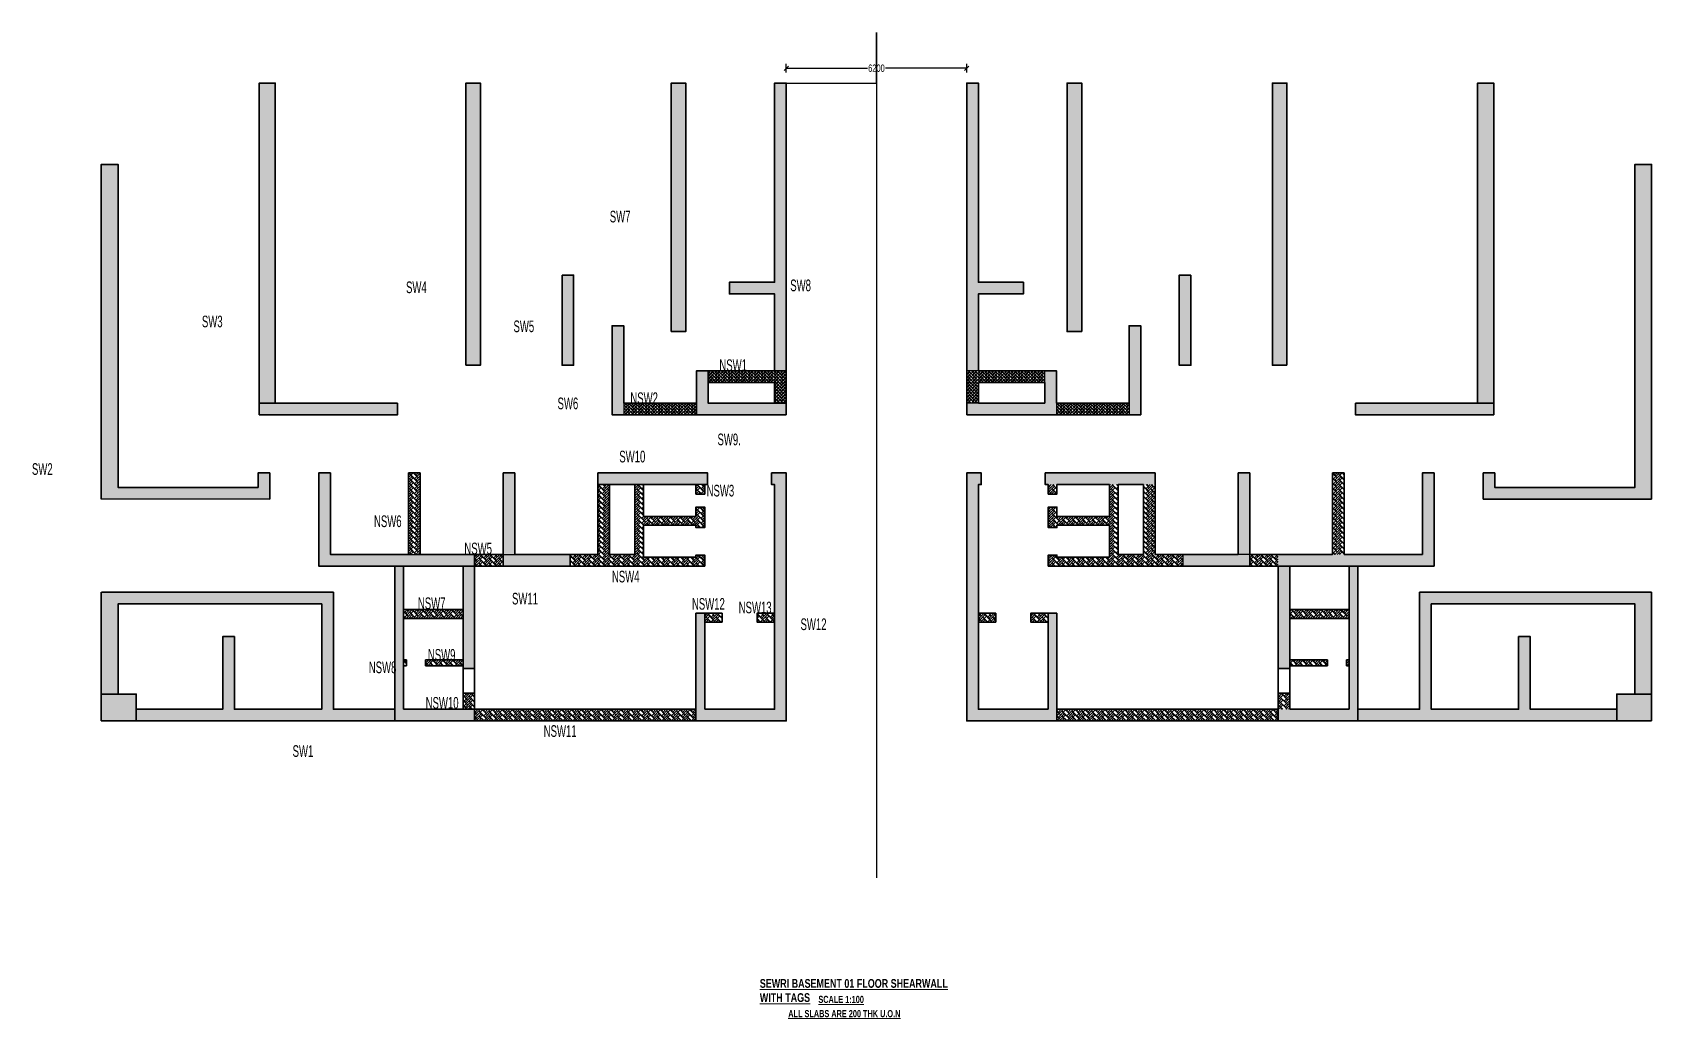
# Model space of a CAD drawing. Header units: millimetres. Extents: x -3 to 145534, y 75 to 63454.
# Drawn here: x 89918 to 145534, y 75 to 33971 of the extents above; entities that cross this region are included whole.
import ezdxf

# ---------------------------------------------------------------- set-up
doc = ezdxf.new("R2010")
doc.units = ezdxf.units.MM
doc.layers.add('changes', color=7, linetype='Continuous')
for name, color, linetype, lineweight in [('G-ANNO-TEXT', 231, 'Continuous', 9), ('S-BEAM-IDEN', 2, 'Continuous', 9), ('S-COL HATCH', 9, 'Continuous', 0), ('S-COLS', 5, 'Continuous', 35)]:
    doc.layers.add(name, color=color, linetype=linetype, lineweight=lineweight)
doc.styles.add('SOBHA', font='swisscl.ttf')
doc.styles.add('Swis721 LtCn BT', font='swisscl.ttf', dxfattribs={"width": 0.9, "height": 233.355162})
doc.styles.add('Swis721 LtCn BT_2', font='swisscl.ttf', dxfattribs={"height": 244.992296})
doc.dimstyles.new('S-100', dxfattribs={"dimscale": 100, "dimtxt": 2.5, "dimasz": 1.5, "dimexe": 1.5, "dimexo": 1.5, "dimgap": 0.1, "dimtad": 0, "dimdec": 0, "dimrnd": 0.0005, "dimzin": 0, "dimdsep": 46, "dimtxsty": 'SOBHA', "dimblk": 'OBLIQUE', "dimcen": 0.09, "dimclrd": 8, "dimclre": 8, "dimclrt": 6, "dimadec": 0, "dimazin": 0, "dimtfac": 1, "dimtdec": 0, "dimtofl": 0, "dimtmove": 0, "dimatfit": 3, "dimfxl": 1.5, "dimfxlon": 1, "dimtolj": 1, "dimtzin": 0, "dimlwd": -1, "dimlwe": -1, "dimarcsym": 0})
pattern_1 = [(45, (-31966103.18, 21022167.41), (0, 113.13708499), [240, -80]), (135, (-31966046.61, 21022223.98), (9e-15, 113.13708499), [240, -80])]
pattern_2 = [(45, (-31794446.85, 20735559.75), (0, 169.7056275), [360, -120]), (135, (-31794362, 20735644.6), (1e-14, 169.7056275), [360, -120])]
pattern_3 = [(45, (-31794446.85, 20683630.75), (0, 169.7056275), [360, -120]), (135, (-31794362, 20683715.6), (1e-14, 169.7056275), [360, -120])]
pattern_4 = [(45, (-31794446.854, 20735559.75), (0, 113.13708499), [240, -80]), (135, (-31794390.286, 20735616.32), (9e-15, 113.13708499), [240, -80])]
pattern_5 = [(45, (-31873819.54, 21031722.835), (0, 113.13708499), [240, -80]), (135, (-31873762.97, 21031779.4), (9e-15, 113.13708499), [240, -80])]
pattern_6 = [(45, (-31702163.21, 20745115.17), (0, 169.7056275), [360, -120]), (135, (-31702078.36, 20745200.03), (1e-14, 169.7056275), [360, -120])]
pattern_7 = [(45, (-31702163.21, 20693186.17), (0, 169.7056275), [360, -120]), (135, (-31702078.36, 20693271.03), (1e-14, 169.7056275), [360, -120])]
pattern_8 = [(45, (-31702163.215, 20745115.175), (0, 113.13708499), [240, -80]), (135, (-31702106.65, 20745171.74), (9e-15, 113.13708499), [240, -80])]

msp = doc.modelspace()

# ---------------------------------------------------------------- texts
at = {"layer": 'G-ANNO-TEXT', "color": 6, "insert": (114903.3, 1434.8), "char_height": 300, "width": 6923.66, "attachment_point": 1, "line_spacing_factor": 0.971848, "style": 'Swis721 LtCn BT_2'}
msp.add_mtext('{\\fSwis721 LtCn BT|b1|i0|c0|p34;\\LSEWRI BASEMENT 01 FLOOR SHEARWALL WITH TAGS }', dxfattribs=at)
at = {"layer": 'G-ANNO-TEXT', "color": 1, "char_height": 244.992, "attachment_point": 1, "line_spacing_factor": 0.971848, "style": 'Swis721 LtCn BT_2'}
for s, insert, width in [('{\\fSwis721 LtCn BT|b1|i0|c0|p34;\\LSCALE 1:100}', (116914.5, 857.8), 1551.037), ('{\\fSwis721 LtCn BT|b1|i0|c0|p34;\\LALL SLABS ARE 200 THK U.O.N}', (115880.2, 368.8), 3728.693)]:
    msp.add_mtext(s, dxfattribs=dict(at, insert=insert, width=width))
at = {"layer": 'S-BEAM-IDEN', "style": 'Swis721 LtCn BT', "width": 0.8}
for s, p in [('SW7', (109748.9, 27440.3)), ('SW4', (102751.2, 25009.4)), ('SW8', (115948.8, 25075.6)), ('SW3', (95740.4, 23834.4)), ('SW5', (106442.1, 23667.9)), ('NSW1', (113513.5, 22331.6)), ('SW6', (107955.8, 21018.8)), ('NSW2', (110456.2, 21197.3)), ('SW9.', (113449.1, 19781)), ('SW10', (110076.9, 19192)), ('SW2', (89902.7, 18763.5)), ('NSW3', (113075.5, 18021)), ('NSW6', (101651.3, 16969.4)), ('NSW5', (104755.4, 16033)), ('NSW4', (109823.3, 15067.4)), ('NSW7', (103158.5, 14150.7)), ('SW11', (106391.7, 14309.6)), ('NSW12', (112571.7, 14130)), ('NSW13', (114176.9, 14004.8)), ('SW12', (116301.4, 13429.2)), ('NSW8', (101472.6, 11948)), ('NSW9', (103501.3, 12376.8)), ('NSW10', (103426, 10727.5)), ('NSW11', (107480, 9758.9)), ('SW1', (98855.9, 9070.6))]:
    msp.add_text(s, height=400, rotation=360, dxfattribs=at).set_placement(p)

# ---------------------------------------------------------------- blocks, each defined once
blk = doc.blocks.new('A$C0921b736')
at = {"layer": 'S-COL HATCH', "transparency": 33554687}
h = blk.add_hatch(color=256, dxfattribs=at)
h.dxf.hatch_style = 1
h.paths.add_polyline_path([(5425, 11675), (5425, 11275), (10175, 11275), (10175, 11675)])
h.paths.add_polyline_path([(5425, 11675), (5975, 11675), (5975, 22675), (5425, 22675)])
h = blk.add_hatch(color=256, dxfattribs=at)
h.dxf.hatch_style = 1
h.paths.add_polyline_path([(12525, 12975), (13025, 12975), (13025, 22675), (12525, 22675)])
h = blk.add_hatch(color=256, dxfattribs=at)
h.dxf.hatch_style = 1
h.paths.add_polyline_path([(19575, 14135), (20075, 14135), (20075, 22675), (19575, 22675)])
h = blk.add_hatch(color=256, dxfattribs=at)
h.dxf.hatch_style = 1
h.paths.add_polyline_path([(23525, 22675), (23125, 22675), (23125, 15825), (21575, 15825), (21575, 15425), (23125, 15425), (23125, 12785), (23525, 12785)])
h = blk.add_hatch(color=256, dxfattribs=at)
h.dxf.hatch_style = 1
h.paths.add_polyline_path([(29725, 12785), (30125, 12785), (30125, 15425), (31675, 15425), (31675, 15825), (30125, 15825), (30125, 22675), (29725, 22675)])
h = blk.add_hatch(color=256, dxfattribs=at)
h.dxf.hatch_style = 1
h.paths.add_polyline_path([(33675, 14135), (33175, 14135), (33175, 22675), (33675, 22675)])
h = blk.add_hatch(color=256, dxfattribs=at)
h.dxf.hatch_style = 1
h.paths.add_polyline_path([(40725, 12975), (40225, 12975), (40225, 22675), (40725, 22675)])
h = blk.add_hatch(color=256, dxfattribs=at)
h.dxf.hatch_style = 1
h.paths.add_polyline_path([(43075, 11675), (43075, 11275), (47825, 11275), (47825, 11675)])
h.paths.add_polyline_path([(47825, 22675), (47275, 22675), (47275, 11675), (47825, 11675)])
h = blk.add_hatch(color=256, dxfattribs=at)
h.dxf.hatch_style = 1
h.paths.add_polyline_path([(5785, 8375), (5785, 9275), (5385, 9275), (5385, 8775), (575, 8775), (575, 19875), (0, 19879), (0, 8375)])
h = blk.add_hatch(color=256, dxfattribs=at)
h.dxf.hatch_style = 1
h.paths.add_polyline_path([(53250, 8375), (53250, 19875), (52675, 19875), (52675, 8775), (47865, 8775), (47865, 9275), (47465, 9275), (47465, 8375)])
h = blk.add_hatch(color=256, dxfattribs=at)
h.dxf.hatch_style = 1
h.paths.add_polyline_path([(15825, 12975), (16225, 12975), (16225, 16075), (15825, 16075)])
h = blk.add_hatch(color=256, dxfattribs=at)
h.dxf.hatch_style = 1
h.paths.add_polyline_path([(37425, 16075), (37025, 16075), (37025, 12975), (37425, 12975)])
h = blk.add_hatch(color=256, dxfattribs=at)
h.dxf.hatch_style = 1
h.paths.add_polyline_path([(17945, 14335), (17545, 14335), (17545, 11275), (17945, 11275), (17945, 11675)])
h = blk.add_hatch(color=256, dxfattribs=at)
h.dxf.hatch_style = 1
h.paths.add_polyline_path([(35305, 11675), (35305, 11275), (35705, 11275), (35705, 14335), (35305, 14335)])
h = blk.add_hatch(color=256, dxfattribs=at)
h.dxf.hatch_style = 1
h.paths.add_polyline_path([(23525, 11275), (23525, 11675), (23125, 11675), (20845, 11675), (20845, 12385), (20845, 12785), (20445, 12785), (20445, 11675), (20445, 11275)])
at = {"layer": 'S-COL HATCH'}
h = blk.add_hatch(dxfattribs=at)
h.set_pattern_fill('AR-HBONE', color=256, scale=20)
h.set_pattern_definition(pattern_4)
h.paths.add_polyline_path([(23125, 12385), (23125, 11692), (23125, 11692), (23125, 11675), (23525, 11675), (23525, 12785), (20845, 12785), (20845, 12485), (20845, 12385)])
at = {"layer": 'S-COL HATCH', "transparency": 33554687}
h = blk.add_hatch(color=256, dxfattribs=at)
h.dxf.hatch_style = 1
h.paths.add_polyline_path([(32805, 11275), (32805, 11675), (32805, 12785), (32405, 12785), (32405, 12385), (32405, 11675), (30125, 11675), (29725, 11675), (29725, 11275)])
at = {"layer": 'S-COL HATCH'}
h = blk.add_hatch(dxfattribs=at)
h.set_pattern_fill('AR-HBONE', color=256, scale=20)
h.set_pattern_definition(pattern_4)
h.paths.add_polyline_path([(30125, 12385), (30125, 11692), (30125, 11692), (30125, 11675), (29725, 11675), (29725, 12785), (32405, 12785), (32405, 12485), (32405, 12385)])
h = blk.add_hatch(dxfattribs=at)
h.set_pattern_fill('AR-HBONE', color=256, scale=20)
h.set_pattern_definition(pattern_1)
h.paths.add_polyline_path([(20445, 11275), (20445, 11675), (17945, 11675), (17945, 11275)])
h = blk.add_hatch(dxfattribs=at)
h.set_pattern_fill('AR-HBONE', color=256, scale=20)
h.set_pattern_definition(pattern_1)
h.paths.add_polyline_path([(35305, 11275), (35305, 11675), (32805, 11675), (32805, 11275)])
at = {"layer": 'S-COL HATCH', "transparency": 33554687}
h = blk.add_hatch(color=256, dxfattribs=at)
h.dxf.hatch_style = 1
h.paths.add_polyline_path([(12825, 6075), (12825, 6475), (7871, 6475), (7871, 9275), (7471, 9275), (7471, 6075)])
at = {"layer": 'S-COL HATCH'}
h = blk.add_hatch(dxfattribs=at)
h.set_pattern_fill('AR-HBONE', color=256, scale=30)
h.set_pattern_definition(pattern_2)
h.paths.add_polyline_path([(10555, 6475), (10955, 6475), (10955, 9275), (10555, 9275)])
at = {"layer": 'S-COL HATCH', "transparency": 33554687}
h = blk.add_hatch(color=256, dxfattribs=at)
h.dxf.hatch_style = 1
h.paths.add_polyline_path([(13805, 9275), (14205, 9275), (14205, 6475), (13805, 6475)])
h = blk.add_hatch(color=256, dxfattribs=at)
h.dxf.hatch_style = 1
h.paths.add_polyline_path([(17055, 9275), (20825, 9275), (20825, 8875), (17055, 8875)])
h = blk.add_hatch(color=256, dxfattribs=at)
h.dxf.hatch_style = 1
h.paths.add_polyline_path([(20725, 4450), (20425, 4450), (20425, 1150), (20425, 750), (23125, 750), (23525, 750), (23525, 1150), (23525, 1150), (23525, 9275), (23025, 9275), (23025, 8875), (23125, 8875), (23125, 1150), (23125, 1150), (20725, 1150), (20725, 1150)])
h = blk.add_hatch(color=256, dxfattribs=at)
h.dxf.hatch_style = 1
h.paths.add_polyline_path([(32525, 4450), (32825, 4450), (32825, 1150), (32825, 750), (30125, 750), (29725, 750), (29725, 1150), (29725, 1150), (29725, 9275), (30225, 9275), (30225, 8875), (30125, 8875), (30125, 1150), (30125, 1150), (32525, 1150), (32525, 1150)])
h = blk.add_hatch(color=256, dxfattribs=at)
h.dxf.hatch_style = 1
h.paths.add_polyline_path([(36195, 9275), (32425, 9275), (32425, 8875), (36195, 8875)])
h = blk.add_hatch(color=256, dxfattribs=at)
h.dxf.hatch_style = 1
h.paths.add_polyline_path([(39445, 9275), (39045, 9275), (39045, 6475), (39445, 6475)])
h = blk.add_hatch(color=256, dxfattribs=at)
h.dxf.hatch_style = 1
h.paths.add_polyline_path([(40425, 6075), (40425, 6475), (45379, 6475), (45379, 9275), (45779, 9275), (45779, 6075)])
at = {"layer": 'S-COL HATCH'}
h = blk.add_hatch(dxfattribs=at)
h.set_pattern_fill('AR-HBONE', color=256, scale=30)
h.set_pattern_definition(pattern_2)
h.paths.add_polyline_path([(42695, 6475), (42295, 6475), (42295, 9275), (42695, 9275)])
h = blk.add_hatch(dxfattribs=at)
h.set_pattern_fill('AR-HBONE', color=256, scale=30)
h.set_pattern_definition(pattern_2)
h.paths.add_polyline_path([(18325, 8875), (18625, 8875), (18625, 7775), (20425, 7775), (20425, 8100), (20725, 8100), (20725, 7398), (20425, 7398), (20425, 7475), (18625, 7475), (18625, 6375), (20425, 6375), (20425, 6453), (20725, 6453), (20725, 6075), (16105, 6075), (16105, 6475), (18325, 6475)])
h = blk.add_hatch(dxfattribs=at)
h.set_pattern_fill('AR-HBONE', color=256, scale=30)
h.set_pattern_definition(pattern_2)
h.paths.add_polyline_path([(17055, 6475), (17455, 6475), (17455, 8875), (17055, 8875)])
h = blk.add_hatch(dxfattribs=at)
h.set_pattern_fill('AR-HBONE', color=256, scale=30)
h.set_pattern_definition(pattern_2)
h.paths.add_polyline_path([(20425, 8875), (20725, 8875), (20725, 8550), (20425, 8550)])
h = blk.add_hatch(dxfattribs=at)
h.set_pattern_fill('AR-HBONE', color=256, scale=30)
h.set_pattern_definition(pattern_2)
h.paths.add_polyline_path([(34925, 8875), (34625, 8875), (34625, 7775), (32825, 7775), (32825, 8100), (32525, 8100), (32525, 7398), (32825, 7398), (32825, 7475), (34625, 7475), (34625, 6375), (32825, 6375), (32825, 6453), (32525, 6453), (32525, 6075), (37145, 6075), (37145, 6475), (34925, 6475)])
h = blk.add_hatch(dxfattribs=at)
h.set_pattern_fill('AR-HBONE', color=256, scale=30)
h.set_pattern_definition(pattern_2)
h.paths.add_polyline_path([(32825, 8875), (32525, 8875), (32525, 8550), (32825, 8550)])
h = blk.add_hatch(dxfattribs=at)
h.set_pattern_fill('AR-HBONE', color=256, scale=30)
h.set_pattern_definition(pattern_2)
h.paths.add_polyline_path([(36195, 6475), (35795, 6475), (35795, 8875), (36195, 8875)])
h = blk.add_hatch(dxfattribs=at)
h.set_pattern_fill('AR-HBONE', color=256, scale=30)
h.set_pattern_definition(pattern_2)
h.paths.add_polyline_path([(13805, 6475), (12825, 6475), (12825, 6075), (13805, 6075)])
at = {"layer": 'S-COL HATCH', "transparency": 33554687}
h = blk.add_hatch(color=256, dxfattribs=at)
h.dxf.hatch_style = 1
h.paths.add_polyline_path([(13805, 6475), (16105, 6475), (16105, 6075), (13805, 6075)])
h = blk.add_hatch(color=256, dxfattribs=at)
h.dxf.hatch_style = 1
h.paths.add_polyline_path([(39445, 6475), (37145, 6475), (37145, 6075), (39445, 6075)])
at = {"layer": 'S-COL HATCH'}
h = blk.add_hatch(dxfattribs=at)
h.set_pattern_fill('AR-HBONE', color=256, scale=30)
h.set_pattern_definition(pattern_2)
h.paths.add_polyline_path([(39445, 6475), (40425, 6475), (40425, 6075), (39445, 6075)])
at = {"layer": 'S-COL HATCH', "transparency": 33554687}
h = blk.add_hatch(color=256, dxfattribs=at)
h.dxf.hatch_style = 1
h.paths.add_polyline_path([(10385, 6075), (10085, 6075), (10085, 750), (10385, 750), (12825, 750), (12825, 1150), (10385, 1150), (10385, 2850), (10385, 2850), (10385, 2850)])
h = blk.add_hatch(color=256, dxfattribs=at)
h.dxf.hatch_style = 1
h.paths.add_polyline_path([(12825, 6075), (12425, 6075), (12425, 6075), (12425, 4575), (12425, 4575), (12425, 4275), (12425, 2550), (12825, 2550)])
h = blk.add_hatch(color=256, dxfattribs=at)
h.dxf.hatch_style = 1
h.paths.add_polyline_path([(40425, 6075), (40825, 6075), (40825, 6075), (40825, 4575), (40825, 4575), (40825, 4275), (40825, 2550), (40425, 2550)])
h = blk.add_hatch(color=256, dxfattribs=at)
h.dxf.hatch_style = 1
h.paths.add_polyline_path([(42865, 6075), (43165, 6075), (43165, 750), (42865, 750), (40425, 750), (40425, 1150), (42865, 1150), (42865, 2850), (42865, 2850), (42865, 2850)])
h = blk.add_hatch(color=256, dxfattribs=at)
h.dxf.hatch_style = 1
h.paths.add_polyline_path([(7571, 4775), (7571, 1150), (4571, 1150), (4571, 3648), (4171, 3648), (4171, 1150), (1200, 1150), (1200, 750), (10085, 750), (10085, 1150), (7971, 1150), (7971, 5175), (0, 5175), (0, 1675), (575, 1675), (575, 4775)])
h = blk.add_hatch(color=256, dxfattribs=at)
h.dxf.hatch_style = 1
h.paths.add_polyline_path([(52675, 4775), (52675, 1675), (53250, 1675), (53250, 5175), (45279, 5175), (45279, 1150), (43165, 1150), (43165, 750), (52050, 750), (52050, 1150), (49079, 1150), (49079, 3648), (48679, 3648), (48679, 1150), (45679, 1150), (45679, 4775)])
at = {"layer": 'S-COL HATCH'}
h = blk.add_hatch(dxfattribs=at)
h.set_pattern_fill('AR-HBONE', color=256, scale=30)
h.set_pattern_definition(pattern_2)
h.paths.add_polyline_path([(12425, 4575), (10385, 4575), (10385, 4275), (12425, 4275)])
h = blk.add_hatch(dxfattribs=at)
h.set_pattern_fill('AR-HBONE', color=256, scale=30)
h.set_pattern_definition(pattern_3)
h.paths.add_polyline_path([(21325, 4150), (21325, 4450), (20725, 4450), (20725, 4150)])
h.paths.add_polyline_path([(23125, 4150), (23125, 4450), (22525, 4450), (22525, 4150)])
h = blk.add_hatch(dxfattribs=at)
h.set_pattern_fill('AR-HBONE', color=256, scale=30)
h.set_pattern_definition(pattern_3)
h.paths.add_polyline_path([(32525, 4150), (32525, 4450), (31925, 4450), (31925, 4150)])
h.paths.add_polyline_path([(30725, 4150), (30725, 4450), (30125, 4450), (30125, 4150)])
h = blk.add_hatch(dxfattribs=at)
h.set_pattern_fill('AR-HBONE', color=256, scale=30)
h.set_pattern_definition(pattern_2)
h.paths.add_polyline_path([(40825, 4275), (42865, 4275), (42865, 4575), (40825, 4575)])
h = blk.add_hatch(dxfattribs=at)
h.set_pattern_fill('AR-HBONE', color=256, scale=30)
h.set_pattern_definition(pattern_2)
h.paths.add_polyline_path([(10485, 2850), (10385, 2850), (10385, 2650), (10485, 2650)])
h = blk.add_hatch(dxfattribs=at)
h.set_pattern_fill('AR-HBONE', color=256, scale=30)
h.set_pattern_definition(pattern_2)
h.paths.add_polyline_path([(11135, 2850), (11135, 2650), (12425, 2650), (12425, 2850)])
h = blk.add_hatch(dxfattribs=at)
h.set_pattern_fill('AR-HBONE', color=256, scale=30)
h.set_pattern_definition(pattern_2)
h.paths.add_polyline_path([(42115, 2850), (42115, 2650), (40825, 2650), (40825, 2850)])
h = blk.add_hatch(dxfattribs=at)
h.set_pattern_fill('AR-HBONE', color=256, scale=30)
h.set_pattern_definition(pattern_2)
h.paths.add_polyline_path([(42765, 2850), (42865, 2850), (42865, 2650), (42765, 2650)])
at = {"layer": 'S-COL HATCH', "transparency": 33554687}
h = blk.add_hatch(color=256, dxfattribs=at)
h.dxf.hatch_style = 1
h.paths.add_polyline_path([(0, 1675), (0, 750), (1200, 750), (1200, 1675)])
at = {"layer": 'S-COL HATCH'}
h = blk.add_hatch(dxfattribs=at)
h.set_pattern_fill('AR-HBONE', color=256, scale=30)
h.set_pattern_definition(pattern_2)
h.paths.add_polyline_path([(12825, 1700), (12425, 1700), (12425, 1150), (12825, 1150)])
h = blk.add_hatch(dxfattribs=at)
h.set_pattern_fill('AR-HBONE', color=256, scale=30)
h.set_pattern_definition(pattern_2)
h.paths.add_polyline_path([(40425, 1700), (40825, 1700), (40825, 1150), (40425, 1150)])
at = {"layer": 'S-COL HATCH', "transparency": 33554687}
h = blk.add_hatch(color=256, dxfattribs=at)
h.dxf.hatch_style = 1
h.paths.add_polyline_path([(53250, 1675), (53250, 750), (52050, 750), (52050, 1675)])
at = {"layer": 'S-COL HATCH'}
h = blk.add_hatch(dxfattribs=at)
h.set_pattern_fill('AR-HBONE', color=256, scale=30)
h.set_pattern_definition(pattern_2)
h.paths.add_polyline_path([(12825, 1150), (20425, 1150), (20425, 750), (12825, 750)])
h = blk.add_hatch(dxfattribs=at)
h.set_pattern_fill('AR-HBONE', color=256, scale=30)
h.set_pattern_definition(pattern_2)
h.paths.add_polyline_path([(40425, 1150), (32825, 1150), (32825, 750), (40425, 750)])
at = {"layer": 'changes'}
for p, q in [((20845, 12385), (20845, 12785)), ((23125, 12785), (23525, 12785)), ((30125, 12785), (29725, 12785)), ((32405, 12385), (32405, 12785)), ((17945, 11675), (17945, 11275)), ((20445, 11675), (20445, 11275)), ((23125, 11675), (23525, 11675)), ((30125, 11675), (29725, 11675)), ((32805, 11675), (32805, 11275)), ((35305, 11675), (35305, 11275))]:
    blk.add_line(p, q, dxfattribs=at)
for points in [[(13805, 6475), (16105, 6475), (16105, 6075), (13805, 6075)], [(39445, 6475), (37145, 6475), (37145, 6075), (39445, 6075)]]:
    blk.add_lwpolyline(points, close=True, dxfattribs=at)
at = {"layer": 'S-COLS'}
for p, q in [((20425, 4450), (20425, 1150)), ((20725, 4450), (20725, 1150)), ((32525, 4450), (32525, 1150)), ((32825, 4450), (32825, 1150)), ((12425, 2550), (12825, 2550)), ((40825, 2550), (40425, 2550)), ((12425, 1700), (12825, 1700)), ((40825, 1700), (40425, 1700)), ((20425, 1150), (20425, 750)), ((32825, 1150), (32825, 750))]:
    blk.add_line(p, q, dxfattribs=at)
for points in [[(5425, 11675), (5425, 22675), (5975, 22675), (5975, 11675), (5425, 11675)], [(23525, 11275), (23525, 22675), (23125, 22675), (23125, 15825), (21575, 15825), (21575, 15425), (23125, 15425), (23125, 12785), (20445, 12785), (20445, 11675), (17945, 11675), (17945, 14335), (17545, 14335), (17545, 11275), (23525, 11275)], [(29725, 11275), (29725, 22675), (30125, 22675), (30125, 15825), (31675, 15825), (31675, 15425), (30125, 15425), (30125, 12785), (32805, 12785), (32805, 11675), (35305, 11675), (35305, 14335), (35705, 14335), (35705, 11275), (29725, 11275)], [(47825, 11675), (47825, 22675), (47275, 22675), (47275, 11675), (47825, 11675)], [(17055, 9275), (20825, 9275), (20825, 8875), (20725, 8875), (20725, 8550), (20425, 8550), (20425, 8875), (19525, 8875), (18625, 8875), (18625, 7775), (20425, 7775), (20425, 8100), (20725, 8100), (20725, 7398), (20425, 7398), (20425, 7475), (18625, 7475), (18625, 6375), (19525, 6375), (20425, 6375), (20425, 6453), (20725, 6453), (20725, 6075), (18625, 6075), (18625, 6075), (7471, 6075), (7471, 9275), (7871, 9275), (7871, 6475), (10555, 6475), (10555, 9275)], [(10555, 9275), (10955, 9275)], [(10955, 9275), (10955, 6475), (13805, 6475), (13805, 9275)], [(13805, 9275), (14205, 9275)], [(14205, 9275), (14205, 6475), (17055, 6475), (17055, 9275)], [(23525, 1150), (23525, 9275), (23025, 9275), (23025, 8875), (23125, 8875), (23125, 1150), (20725, 1150)], [(29725, 1150), (29725, 9275), (30225, 9275), (30225, 8875), (30125, 8875), (30125, 1150), (32525, 1150)], [(36195, 9275), (32425, 9275), (32425, 8875), (32525, 8875), (32525, 8550), (32825, 8550), (32825, 8875), (33725, 8875), (34625, 8875), (34625, 7775), (32825, 7775), (32825, 8100), (32525, 8100), (32525, 7398), (32825, 7398), (32825, 7475), (34625, 7475), (34625, 6375), (33725, 6375), (32825, 6375), (32825, 6453), (32525, 6453), (32525, 6075), (34625, 6075), (34625, 6075), (45779, 6075), (45779, 9275), (45379, 9275), (45379, 6475), (42695, 6475), (42695, 9275)], [(39045, 9275), (39045, 6475), (36195, 6475), (36195, 9275)], [(39445, 9275), (39045, 9275)], [(42295, 9275), (42295, 6475), (39445, 6475), (39445, 9275)], [(42695, 9275), (42295, 9275)], [(10085, 6075), (10085, 750), (10385, 750)], [(10385, 1150), (10385, 6075)], [(12425, 6075), (12425, 1150)], [(12425, 750), (12825, 750), (12825, 6075)], [(40825, 750), (40425, 750), (40425, 6075)], [(40825, 6075), (40825, 1150)], [(43165, 6075), (43165, 750), (42865, 750)], [(42865, 1150), (42865, 6075)], [(0, 5175), (0, 1675), (575, 1675), (575, 4775), (7571, 4775), (7571, 1150), (4571, 1150), (4571, 3648), (4171, 3648), (4171, 1150), (1200, 1150), (1200, 750), (10085, 750)], [(10085, 1150), (7971, 1150), (7971, 5175), (25, 5175)], [(43165, 1150), (45279, 1150), (45279, 5175), (53250, 5175)], [(53250, 5175), (53250, 1675), (52675, 1675), (52675, 4775), (45679, 4775), (45679, 1150), (48679, 1150), (48679, 3648), (49079, 3648), (49079, 1150), (52050, 1150), (52050, 750), (43165, 750)], [(20725, 4150), (21325, 4150), (21325, 4450), (20425, 4450)], [(23125, 4150), (22525, 4150), (22525, 4450), (23125, 4450)], [(30125, 4150), (30725, 4150), (30725, 4450), (30125, 4450)], [(32525, 4150), (31925, 4150), (31925, 4450), (32825, 4450)], [(10485, 2850), (10385, 2850)], [(10485, 2650), (10485, 2850)], [(11135, 2850), (11135, 2650)], [(12425, 2850), (11135, 2850)], [(40825, 2850), (42115, 2850)], [(42115, 2850), (42115, 2650)], [(42765, 2650), (42765, 2850)], [(42765, 2850), (42865, 2850)], [(10385, 2650), (10485, 2650)], [(11135, 2650), (12425, 2650)], [(42115, 2650), (40825, 2650)], [(42865, 2650), (42765, 2650)], [(12425, 1150), (10385, 1150)], [(20425, 1150), (12825, 1150), (12825, 750), (23125, 750)], [(23125, 750), (23125, 750), (23525, 750), (23525, 1150)], [(30125, 750), (30125, 750), (29725, 750), (29725, 1150)], [(32825, 1150), (40425, 1150), (40425, 750), (30125, 750)], [(40825, 1150), (42865, 1150)], [(10385, 750), (12425, 750)], [(42865, 750), (40825, 750)]]:
    blk.add_lwpolyline(points, dxfattribs=at)
at = {"layer": 'S-COLS', "elevation": 0}
for points in [[(12525, 12975), (13025, 12975), (13025, 22675), (12525, 22675)], [(40725, 12975), (40225, 12975), (40225, 22675), (40725, 22675)], [(15825, 16075), (16225, 16075), (16225, 12975), (15825, 12975)], [(37425, 16075), (37025, 16075), (37025, 12975), (37425, 12975)], [(10175, 11675), (5425, 11675), (5425, 11275), (10175, 11275)], [(43075, 11675), (47825, 11675), (47825, 11275), (43075, 11275)], [(0, 750), (1200, 750), (1200, 1675), (0, 1675)], [(53250, 750), (52050, 750), (52050, 1675), (53250, 1675)]]:
    blk.add_lwpolyline(points, close=True, dxfattribs=at)
at = {"layer": 'S-COLS'}
for points in [[(19575, 14135), (20075, 14135), (20075, 22675), (19575, 22675)], [(33675, 14135), (33175, 14135), (33175, 22675), (33675, 22675)], [(0, 8379), (5785, 8375), (5785, 9275), (5385, 9275), (5385, 8775), (575, 8775), (575, 19875), (0, 19879)], [(53250, 8375), (47465, 8375), (47465, 9275), (47865, 9275), (47865, 8775), (52675, 8775), (52675, 19875), (53250, 19875)], [(23125, 12385), (20845, 12385), (20845, 11675), (23125, 11675)], [(30125, 12385), (32405, 12385), (32405, 11675), (30125, 11675)], [(17455, 6475), (18325, 6475), (18325, 8875), (17455, 8875)], [(35795, 6475), (34925, 6475), (34925, 8875), (35795, 8875)], [(12425, 4575), (10385, 4575), (10385, 4275), (12425, 4275)], [(40825, 4575), (42865, 4575), (42865, 4275), (40825, 4275)]]:
    blk.add_lwpolyline(points, close=True, dxfattribs=at)
blk = doc.blocks.new('_OBLIQUE')
at = {"color": 0, "linetype": 'ByBlock'}
blk.add_line((-0.5, -0.5), (0.5, 0.5), dxfattribs=at)
blk = doc.blocks.new('*D23')
at = {"layer": 'changes', "color": 8, "transparency": 16777216}
for p, q in [((115809, 32589), (115809, 32889)), ((122009, 32589), (122009, 32889)), ((115809, 32739), (118601, 32739)), ((122009, 32739), (119216, 32739))]:
    blk.add_line(p, q, dxfattribs=at)
at = {"layer": 'changes', "color": 8, "transparency": 16777216, "xscale": 150, "yscale": 150, "zscale": 150, "rotation": 180}
blk.add_blockref('_OBLIQUE', (115809, 32739), dxfattribs=at)
at = {"layer": 'changes', "color": 8, "transparency": 16777216, "xscale": 150, "yscale": 150, "zscale": 150}
blk.add_blockref('_OBLIQUE', (122009, 32739), dxfattribs=at)
at = {"layer": 'changes', "color": 6, "transparency": 16777216, "insert": (118909, 32739), "char_height": 250, "attachment_point": 5, "style": 'SOBHA'}
blk.add_mtext('\\A1;6200', dxfattribs=at)

# ---------------------------------------------------------------- dimensions: what is measured, and where the dimension line sits
at = {"layer": 'changes', "color": 240, "true_color": 0xed1f24}
dim = msp.add_linear_dim(base=(122008.6, 32739.2), p1=(115808.6, 32230.6, 0), p2=(122008.6, 32230.6, 0), dimstyle='S-100', dxfattribs=at)
dim.commit()
dim.dimension.update_dxf_attribs({"geometry": '*D23', "text_midpoint": (118908.6, 32739.2)})

# ---------------------------------------------------------------- hatches: boundary and pattern name
at = {"layer": 'S-COL HATCH', "transparency": 33554687}
h = msp.add_hatch(color=256, dxfattribs=at)
h.dxf.hatch_style = 1
h.paths.add_polyline_path([(97708.6, 21230.6), (97708.6, 20830.6), (102458.6, 20830.6), (102458.6, 21230.6)])
h.paths.add_polyline_path([(97708.6, 21230.6), (98258.6, 21230.6), (98258.6, 32230.6), (97708.6, 32230.6)])
h = msp.add_hatch(color=256, dxfattribs=at)
h.dxf.hatch_style = 1
h.paths.add_polyline_path([(104808.6, 22530.6), (105308.6, 22530.6), (105308.6, 32230.6), (104808.6, 32230.6)])
h = msp.add_hatch(color=256, dxfattribs=at)
h.dxf.hatch_style = 1
h.paths.add_polyline_path([(111858.6, 23690.6), (112358.6, 23690.6), (112358.6, 32230.6), (111858.6, 32230.6)])
h = msp.add_hatch(color=256, dxfattribs=at)
h.dxf.hatch_style = 1
h.paths.add_polyline_path([(115808.6, 32230.6), (115408.6, 32230.6), (115408.6, 25380.6), (113858.6, 25380.6), (113858.6, 24980.6), (115408.6, 24980.6), (115408.6, 22340.6), (115808.6, 22340.6)])
h = msp.add_hatch(color=256, dxfattribs=at)
h.dxf.hatch_style = 1
h.paths.add_polyline_path([(122008.6, 22340.6), (122408.6, 22340.6), (122408.6, 24980.6), (123958.6, 24980.6), (123958.6, 25380.6), (122408.6, 25380.6), (122408.6, 32230.6), (122008.6, 32230.6)])
h = msp.add_hatch(color=256, dxfattribs=at)
h.dxf.hatch_style = 1
h.paths.add_polyline_path([(125958.6, 23690.6), (125458.6, 23690.6), (125458.6, 32230.6), (125958.6, 32230.6)])
h = msp.add_hatch(color=256, dxfattribs=at)
h.dxf.hatch_style = 1
h.paths.add_polyline_path([(133008.7, 22530.6), (132508.6, 22530.6), (132508.6, 32230.6), (133008.7, 32230.6)])
h = msp.add_hatch(color=256, dxfattribs=at)
h.dxf.hatch_style = 1
h.paths.add_polyline_path([(135358.6, 21230.6), (135358.6, 20830.6), (140108.6, 20830.6), (140108.6, 21230.6)])
h.paths.add_polyline_path([(140108.6, 32230.6), (139558.6, 32230.6), (139558.6, 21230.6), (140108.6, 21230.6)])
h = msp.add_hatch(color=256, dxfattribs=at)
h.dxf.hatch_style = 1
h.paths.add_polyline_path([(98068.7, 17930.6), (98068.7, 18830.6), (97668.6, 18830.6), (97668.6, 18330.6), (92858.6, 18330.6), (92858.7, 29430.6), (92283.7, 29434), (92283.6, 17930.6)])
h = msp.add_hatch(color=256, dxfattribs=at)
h.dxf.hatch_style = 1
h.paths.add_polyline_path([(145533.6, 17930.6), (145533.6, 29430.6), (144958.6, 29430.6), (144958.6, 18330.6), (140148.6, 18330.6), (140148.6, 18830.6), (139748.6, 18830.6), (139748.6, 17930.6)])
h = msp.add_hatch(color=256, dxfattribs=at)
h.dxf.hatch_style = 1
h.paths.add_polyline_path([(108108.6, 22530.6), (108508.6, 22530.6), (108508.6, 25630.6), (108108.6, 25630.6)])
h = msp.add_hatch(color=256, dxfattribs=at)
h.dxf.hatch_style = 1
h.paths.add_polyline_path([(129708.6, 25630.6), (129308.6, 25630.6), (129308.6, 22530.6), (129708.6, 22530.6)])
h = msp.add_hatch(color=256, dxfattribs=at)
h.dxf.hatch_style = 1
h.paths.add_polyline_path([(110228.6, 23890.6), (109828.6, 23890.6), (109828.6, 20830.6), (110228.6, 20830.6), (110228.6, 21230.6)])
h = msp.add_hatch(color=256, dxfattribs=at)
h.dxf.hatch_style = 1
h.paths.add_polyline_path([(127588.6, 21230.6), (127588.6, 20830.6), (127988.6, 20830.6), (127988.6, 23890.6), (127588.6, 23890.6)])
h = msp.add_hatch(color=256, dxfattribs=at)
h.dxf.hatch_style = 1
h.paths.add_polyline_path([(115808.6, 20830.6), (115808.6, 21230.6), (115408.6, 21230.6), (113128.6, 21230.6), (113128.6, 21940.6), (113128.6, 22340.6), (112728.6, 22340.6), (112728.6, 21230.6), (112728.6, 20830.6)])
at = {"layer": 'S-COL HATCH'}
h = msp.add_hatch(dxfattribs=at)
h.set_pattern_fill('AR-HBONE', color=256, scale=20)
h.set_pattern_definition(pattern_8)
h.paths.add_polyline_path([(115408.6, 21940.6), (115408.6, 21247.9), (115408.6, 21247.9), (115408.6, 21230.6), (115808.6, 21230.6), (115808.6, 22340.6), (113128.6, 22340.6), (113128.6, 22040.6), (113128.6, 21940.6)])
at = {"layer": 'S-COL HATCH', "transparency": 33554687}
h = msp.add_hatch(color=256, dxfattribs=at)
h.dxf.hatch_style = 1
h.paths.add_polyline_path([(125088.6, 20830.6), (125088.6, 21230.6), (125088.6, 22340.6), (124688.6, 22340.6), (124688.6, 21940.6), (124688.6, 21230.6), (122408.6, 21230.6), (122008.6, 21230.6), (122008.6, 20830.6)])
at = {"layer": 'S-COL HATCH'}
h = msp.add_hatch(dxfattribs=at)
h.set_pattern_fill('AR-HBONE', color=256, scale=20)
h.set_pattern_definition(pattern_8)
h.paths.add_polyline_path([(122408.6, 21940.6), (122408.6, 21247.9), (122408.6, 21247.9), (122408.6, 21230.6), (122008.6, 21230.6), (122008.6, 22340.6), (124688.6, 22340.6), (124688.6, 22040.6), (124688.6, 21940.6)])
h = msp.add_hatch(dxfattribs=at)
h.set_pattern_fill('AR-HBONE', color=256, scale=20)
h.set_pattern_definition(pattern_5)
h.paths.add_polyline_path([(112728.6, 20830.6), (112728.6, 21230.6), (110228.6, 21230.6), (110228.6, 20830.6)])
h = msp.add_hatch(dxfattribs=at)
h.set_pattern_fill('AR-HBONE', color=256, scale=20)
h.set_pattern_definition(pattern_5)
h.paths.add_polyline_path([(127588.6, 20830.6), (127588.6, 21230.6), (125088.6, 21230.6), (125088.6, 20830.6)])
at = {"layer": 'S-COL HATCH', "transparency": 33554687}
h = msp.add_hatch(color=256, dxfattribs=at)
h.dxf.hatch_style = 1
h.paths.add_polyline_path([(105108.6, 15630.6), (105108.6, 16030.6), (100154.3, 16030.6), (100154.3, 18830.6), (99754.3, 18830.6), (99754.3, 15630.6)])
at = {"layer": 'S-COL HATCH'}
h = msp.add_hatch(dxfattribs=at)
h.set_pattern_fill('AR-HBONE', color=256, scale=30)
h.set_pattern_definition(pattern_6)
h.paths.add_polyline_path([(102838.6, 16030.6), (103238.6, 16030.6), (103238.6, 18830.6), (102838.6, 18830.6)])
at = {"layer": 'S-COL HATCH', "transparency": 33554687}
h = msp.add_hatch(color=256, dxfattribs=at)
h.dxf.hatch_style = 1
h.paths.add_polyline_path([(106088.6, 18830.6), (106488.6, 18830.6), (106488.6, 16030.6), (106088.6, 16030.6)])
at = {"layer": 'S-COL HATCH'}
h = msp.add_hatch(dxfattribs=at)
h.set_pattern_fill('AR-HBONE', color=256, scale=30)
h.set_pattern_definition(pattern_6)
h.paths.add_polyline_path([(110608.6, 18430.6), (110908.6, 18430.6), (110908.6, 17330.6), (112708.6, 17330.6), (112708.6, 17655.6), (113008.6, 17655.6), (113008.6, 16953.1), (112708.6, 16953.1), (112708.6, 17030.6), (110908.6, 17030.6), (110908.6, 15930.6), (112708.6, 15930.6), (112708.6, 16008.1), (113008.6, 16008.1), (113008.6, 15630.6), (108388.6, 15630.6), (108388.6, 16030.6), (110608.6, 16030.6)])
at = {"layer": 'S-COL HATCH', "transparency": 33554687}
h = msp.add_hatch(color=256, dxfattribs=at)
h.dxf.hatch_style = 1
h.paths.add_polyline_path([(109338.6, 18830.6), (113108.7, 18830.6), (113108.7, 18430.6), (109338.6, 18430.6)])
at = {"layer": 'S-COL HATCH'}
h = msp.add_hatch(dxfattribs=at)
h.set_pattern_fill('AR-HBONE', color=256, scale=30)
h.set_pattern_definition(pattern_6)
h.paths.add_polyline_path([(109338.6, 16030.6), (109738.6, 16030.6), (109738.6, 18430.6), (109338.6, 18430.6)])
at = {"layer": 'S-COL HATCH', "transparency": 33554687}
h = msp.add_hatch(color=256, dxfattribs=at)
h.dxf.hatch_style = 1
h.paths.add_polyline_path([(113008.6, 14005.4), (112708.6, 14005.4), (112708.6, 10705.4), (112708.6, 10305.4), (115408.6, 10305.4), (115808.6, 10305.4), (115808.6, 10705.4), (115808.6, 10705.4), (115808.6, 18830.6), (115308.6, 18830.6), (115308.6, 18430.6), (115408.6, 18430.6), (115408.6, 10705.4), (115408.6, 10705.4), (113008.7, 10705.4), (113008.6, 10705.4)])
at = {"layer": 'S-COL HATCH'}
h = msp.add_hatch(dxfattribs=at)
h.set_pattern_fill('AR-HBONE', color=256, scale=30)
h.set_pattern_definition(pattern_6)
h.paths.add_polyline_path([(112708.6, 18430.6), (113008.6, 18430.6), (113008.6, 18105.6), (112708.6, 18105.6)])
at = {"layer": 'S-COL HATCH', "transparency": 33554687}
h = msp.add_hatch(color=256, dxfattribs=at)
h.dxf.hatch_style = 1
h.paths.add_polyline_path([(124808.6, 14005.4), (125108.6, 14005.4), (125108.6, 10705.4), (125108.6, 10305.4), (122408.6, 10305.4), (122008.6, 10305.4), (122008.6, 10705.4), (122008.6, 10705.4), (122008.6, 18830.6), (122508.7, 18830.6), (122508.7, 18430.6), (122408.6, 18430.6), (122408.6, 10705.4), (122408.7, 10705.4), (124808.6, 10705.4), (124808.6, 10705.4)])
h = msp.add_hatch(color=256, dxfattribs=at)
h.dxf.hatch_style = 1
h.paths.add_polyline_path([(128478.6, 18830.6), (124708.6, 18830.6), (124708.6, 18430.6), (128478.6, 18430.6)])
at = {"layer": 'S-COL HATCH'}
h = msp.add_hatch(dxfattribs=at)
h.set_pattern_fill('AR-HBONE', color=256, scale=30)
h.set_pattern_definition(pattern_6)
h.paths.add_polyline_path([(127208.6, 18430.6), (126908.6, 18430.6), (126908.6, 17330.6), (125108.6, 17330.6), (125108.6, 17655.6), (124808.6, 17655.6), (124808.6, 16953.1), (125108.6, 16953.1), (125108.6, 17030.6), (126908.6, 17030.6), (126908.6, 15930.6), (125108.6, 15930.6), (125108.6, 16008.1), (124808.6, 16008.1), (124808.6, 15630.6), (129428.6, 15630.6), (129428.6, 16030.6), (127208.6, 16030.6)])
h = msp.add_hatch(dxfattribs=at)
h.set_pattern_fill('AR-HBONE', color=256, scale=30)
h.set_pattern_definition(pattern_6)
h.paths.add_polyline_path([(125108.6, 18430.6), (124808.6, 18430.6), (124808.6, 18105.6), (125108.6, 18105.6)])
h = msp.add_hatch(dxfattribs=at)
h.set_pattern_fill('AR-HBONE', color=256, scale=30)
h.set_pattern_definition(pattern_6)
h.paths.add_polyline_path([(128478.6, 16030.6), (128078.6, 16030.6), (128078.6, 18430.6), (128478.6, 18430.6)])
at = {"layer": 'S-COL HATCH', "transparency": 33554687}
h = msp.add_hatch(color=256, dxfattribs=at)
h.dxf.hatch_style = 1
h.paths.add_polyline_path([(131728.6, 18830.6), (131328.6, 18830.6), (131328.6, 16030.6), (131728.6, 16030.6)])
h = msp.add_hatch(color=256, dxfattribs=at)
h.dxf.hatch_style = 1
h.paths.add_polyline_path([(132708.6, 15630.6), (132708.6, 16030.6), (137663, 16030.6), (137663, 18830.6), (138063, 18830.6), (138063, 15630.6)])
at = {"layer": 'S-COL HATCH'}
h = msp.add_hatch(dxfattribs=at)
h.set_pattern_fill('AR-HBONE', color=256, scale=30)
h.set_pattern_definition(pattern_6)
h.paths.add_polyline_path([(134978.6, 16030.6), (134578.6, 16030.6), (134578.6, 18830.6), (134978.6, 18830.6)])
at = {"layer": 'S-COL HATCH', "transparency": 33554687}
h = msp.add_hatch(color=256, dxfattribs=at)
h.dxf.hatch_style = 1
h.paths.add_polyline_path([(102668.7, 15630.6), (102368.7, 15630.6), (102368.7, 10305.4), (102668.7, 10305.4), (105108.6, 10305.4), (105108.6, 10705.4), (102668.7, 10705.4), (102668.7, 12405.4), (102668.7, 12405.4), (102668.7, 12405.4)])
h = msp.add_hatch(color=256, dxfattribs=at)
h.dxf.hatch_style = 1
h.paths.add_polyline_path([(105108.6, 15630.6), (104708.6, 15630.6), (104708.6, 15630.6), (104708.6, 14130.6), (104708.6, 14130.6), (104708.6, 13830.6), (104708.6, 12105.6), (105108.6, 12105.6)])
at = {"layer": 'S-COL HATCH'}
h = msp.add_hatch(dxfattribs=at)
h.set_pattern_fill('AR-HBONE', color=256, scale=30)
h.set_pattern_definition(pattern_6)
h.paths.add_polyline_path([(106088.6, 16030.6), (105108.6, 16030.6), (105108.6, 15630.6), (106088.6, 15630.6)])
at = {"layer": 'S-COL HATCH', "transparency": 33554687}
h = msp.add_hatch(color=256, dxfattribs=at)
h.dxf.hatch_style = 1
h.paths.add_polyline_path([(106088.6, 16030.6), (108388.6, 16030.6), (108388.6, 15630.6), (106088.6, 15630.6)])
h = msp.add_hatch(color=256, dxfattribs=at)
h.dxf.hatch_style = 1
h.paths.add_polyline_path([(131728.6, 16030.6), (129428.6, 16030.6), (129428.6, 15630.6), (131728.6, 15630.6)])
at = {"layer": 'S-COL HATCH'}
h = msp.add_hatch(dxfattribs=at)
h.set_pattern_fill('AR-HBONE', color=256, scale=30)
h.set_pattern_definition(pattern_6)
h.paths.add_polyline_path([(131728.6, 16030.6), (132708.6, 16030.6), (132708.6, 15630.6), (131728.6, 15630.6)])
at = {"layer": 'S-COL HATCH', "transparency": 33554687}
h = msp.add_hatch(color=256, dxfattribs=at)
h.dxf.hatch_style = 1
h.paths.add_polyline_path([(132708.6, 15630.6), (133108.6, 15630.6), (133108.6, 15630.6), (133108.6, 14130.6), (133108.6, 14130.6), (133108.6, 13830.6), (133108.6, 12105.6), (132708.6, 12105.6)])
h = msp.add_hatch(color=256, dxfattribs=at)
h.dxf.hatch_style = 1
h.paths.add_polyline_path([(135148.6, 15630.6), (135448.6, 15630.6), (135448.6, 10305.4), (135148.6, 10305.4), (132708.6, 10305.4), (132708.6, 10705.4), (135148.6, 10705.4), (135148.6, 12405.4), (135148.6, 12405.4), (135148.6, 12405.4)])
h = msp.add_hatch(color=256, dxfattribs=at)
h.dxf.hatch_style = 1
h.paths.add_polyline_path([(99854.3, 14330.6), (99854.3, 10705.4), (96854.3, 10705.4), (96854.3, 13203.2), (96454.3, 13203.2), (96454.3, 10705.4), (93483.6, 10705.4), (93483.6, 10305.4), (102368.7, 10305.4), (102368.7, 10705.4), (100254.3, 10705.4), (100254.3, 14730.6), (92283.6, 14730.6), (92283.6, 11230.2), (92858.6, 11230.2), (92858.6, 14330.6)])
h = msp.add_hatch(color=256, dxfattribs=at)
h.dxf.hatch_style = 1
h.paths.add_polyline_path([(144958.6, 14330.6), (144958.6, 11230.2), (145533.6, 11230.2), (145533.6, 14730.6), (137563, 14730.6), (137563, 10705.4), (135448.6, 10705.4), (135448.6, 10305.4), (144333.6, 10305.4), (144333.6, 10705.4), (141363, 10705.4), (141363, 13203.2), (140963, 13203.2), (140963, 10705.4), (137963, 10705.4), (137963, 14330.6)])
at = {"layer": 'S-COL HATCH'}
h = msp.add_hatch(dxfattribs=at)
h.set_pattern_fill('AR-HBONE', color=256, scale=30)
h.set_pattern_definition(pattern_6)
h.paths.add_polyline_path([(104708.6, 14130.6), (102668.7, 14130.6), (102668.7, 13830.6), (104708.6, 13830.6)])
h = msp.add_hatch(dxfattribs=at)
h.set_pattern_fill('AR-HBONE', color=256, scale=30)
h.set_pattern_definition(pattern_7)
h.paths.add_polyline_path([(113608.6, 13705.4), (113608.6, 14005.4), (113008.6, 14005.4), (113008.6, 13705.4)])
h.paths.add_polyline_path([(115408.6, 13705.4), (115408.6, 14005.4), (114808.6, 14005.4), (114808.6, 13705.4)])
h = msp.add_hatch(dxfattribs=at)
h.set_pattern_fill('AR-HBONE', color=256, scale=30)
h.set_pattern_definition(pattern_7)
h.paths.add_polyline_path([(124808.6, 13705.4), (124808.6, 14005.4), (124208.6, 14005.4), (124208.6, 13705.4)])
h.paths.add_polyline_path([(123008.6, 13705.4), (123008.6, 14005.4), (122408.6, 14005.4), (122408.6, 13705.4)])
h = msp.add_hatch(dxfattribs=at)
h.set_pattern_fill('AR-HBONE', color=256, scale=30)
h.set_pattern_definition(pattern_6)
h.paths.add_polyline_path([(133108.6, 13830.6), (135148.6, 13830.6), (135148.6, 14130.6), (133108.6, 14130.6)])
h = msp.add_hatch(dxfattribs=at)
h.set_pattern_fill('AR-HBONE', color=256, scale=30)
h.set_pattern_definition(pattern_6)
h.paths.add_polyline_path([(102768.7, 12405.4), (102668.7, 12405.4), (102668.7, 12205.4), (102768.7, 12205.4)])
h = msp.add_hatch(dxfattribs=at)
h.set_pattern_fill('AR-HBONE', color=256, scale=30)
h.set_pattern_definition(pattern_6)
h.paths.add_polyline_path([(103418.7, 12405.4), (103418.7, 12205.4), (104708.6, 12205.5), (104708.6, 12405.4)])
h = msp.add_hatch(dxfattribs=at)
h.set_pattern_fill('AR-HBONE', color=256, scale=30)
h.set_pattern_definition(pattern_6)
h.paths.add_polyline_path([(134398.6, 12405.4), (134398.6, 12205.4), (133108.6, 12205.5), (133108.6, 12405.4)])
h = msp.add_hatch(dxfattribs=at)
h.set_pattern_fill('AR-HBONE', color=256, scale=30)
h.set_pattern_definition(pattern_6)
h.paths.add_polyline_path([(135048.6, 12405.4), (135148.6, 12405.4), (135148.6, 12205.4), (135048.6, 12205.4)])
at = {"layer": 'S-COL HATCH', "transparency": 33554687}
h = msp.add_hatch(color=256, dxfattribs=at)
h.dxf.hatch_style = 1
h.paths.add_polyline_path([(92283.6, 11230.2), (92283.6, 10305.4), (93483.6, 10305.4), (93483.6, 11230.2)])
at = {"layer": 'S-COL HATCH'}
h = msp.add_hatch(dxfattribs=at)
h.set_pattern_fill('AR-HBONE', color=256, scale=30)
h.set_pattern_definition(pattern_6)
h.paths.add_polyline_path([(105108.6, 11255.5), (104708.6, 11255.5), (104708.6, 10705.4), (105108.6, 10705.4)])
h = msp.add_hatch(dxfattribs=at)
h.set_pattern_fill('AR-HBONE', color=256, scale=30)
h.set_pattern_definition(pattern_6)
h.paths.add_polyline_path([(132708.6, 11255.5), (133108.6, 11255.5), (133108.6, 10705.4), (132708.6, 10705.4)])
at = {"layer": 'S-COL HATCH', "transparency": 33554687}
h = msp.add_hatch(color=256, dxfattribs=at)
h.dxf.hatch_style = 1
h.paths.add_polyline_path([(145533.6, 11230.2), (145533.6, 10305.4), (144333.6, 10305.4), (144333.6, 11230.2)])
at = {"layer": 'S-COL HATCH'}
h = msp.add_hatch(dxfattribs=at)
h.set_pattern_fill('AR-HBONE', color=256, scale=30)
h.set_pattern_definition(pattern_6)
h.paths.add_polyline_path([(105108.6, 10705.4), (112708.6, 10705.4), (112708.6, 10305.4), (105108.6, 10305.4)])
h = msp.add_hatch(dxfattribs=at)
h.set_pattern_fill('AR-HBONE', color=256, scale=30)
h.set_pattern_definition(pattern_6)
h.paths.add_polyline_path([(132708.6, 10705.4), (125108.6, 10705.4), (125108.6, 10305.4), (132708.6, 10305.4)])

# ---------------------------------------------------------------- linework, layer by layer
at = {"layer": 'changes'}
for p, q in [((113128.6, 21940.6, 0), (113128.6, 22340.6, 0)), ((115408.6, 22340.6, 0), (115808.6, 22340.6, 0)), ((122408.6, 22340.6, 0), (122008.6, 22340.6, 0)), ((124688.6, 21940.6, 0), (124688.6, 22340.6, 0)), ((110228.6, 21230.6, 0), (110228.6, 20830.6, 0)), ((112728.6, 21230.6, 0), (112728.6, 20830.6, 0)), ((115408.6, 21230.6, 0), (115808.6, 21230.6, 0)), ((122408.6, 21230.6, 0), (122008.6, 21230.6, 0)), ((125088.6, 21230.6, 0), (125088.6, 20830.6, 0)), ((127588.6, 21230.6, 0), (127588.6, 20830.6, 0))]:
    msp.add_line(p, q, dxfattribs=at)
at = {"layer": 'changes', "color": 240, "true_color": 0xed1f24, "elevation": 0}
for points in [[(115808.6, 32230.6), (118908.6, 32230.6), (118908.6, 33971.2), (118908.6, 4915.4)], [(103238.6, 16030.6), (103238.6, 18830.6), (102838.6, 18830.6), (102838.6, 16030.6), (103238.6, 16030.6)], [(104708.6, 14130.6), (102668.7, 14130.6), (102668.7, 13830.6), (104708.6, 13830.6), (104708.6, 14130.6)]]:
    msp.add_lwpolyline(points, dxfattribs=at)
for points in [[(97708.6, 32230.6), (98258.6, 32230.6), (98258.6, 21230.6), (102458.6, 21230.6), (102458.6, 20830.6), (97708.6, 20830.6)], [(104808.6, 32230.6), (105308.6, 32230.6), (105308.6, 22530.6), (104808.6, 22530.6)], [(111858.6, 23690.6), (111858.6, 32230.6), (112358.6, 32230.6), (112358.6, 23690.6)], [(115808.6, 22340.6), (115408.6, 22340.6), (115408.6, 24980.6), (113858.6, 24980.6), (113858.6, 25380.6), (115408.6, 25380.6), (115408.6, 32230.6), (115808.6, 32230.6)], [(92283.7, 29434), (92858.6, 29430.6), (92858.6, 18330.6), (97668.6, 18330.6), (97668.6, 18830.6), (98068.7, 18830.6), (98068.7, 17930.6), (92283.7, 17930.6)], [(108108.6, 25630.6), (108508.6, 25630.6), (108508.6, 22530.6), (108108.6, 22530.6)], [(109828.6, 23890.6), (110228.6, 23890.6), (110228.6, 20830.6), (109828.6, 20830.6)], [(112728.6, 22340.6), (113128.6, 22340.6), (113128.6, 21230.6), (115808.6, 21230.6), (115808.6, 20830.6), (112728.6, 20830.6)], [(113128.6, 22340.6), (115808.6, 22340.6), (115808.6, 21230.6), (115408.6, 21230.6), (115408.6, 21940.6), (113128.6, 21940.6)], [(112728.6, 21230.6), (110228.6, 21230.6), (110228.6, 20830.6), (112728.6, 20830.6)], [(92283.6, 11230.3), (92283.6, 14730.6), (100254.3, 14730.6), (100254.3, 10705.4), (102368.7, 10705.4), (102368.7, 15630.6), (99754.3, 15630.6), (99754.3, 18830.6), (100154.3, 18830.6), (100154.3, 16030.6), (105108.6, 16030.6), (105108.6, 12105.6), (104708.6, 12105.6), (104708.6, 15630.6), (102668.7, 15630.6), (102668.7, 10705.4), (105108.6, 10705.4), (105108.6, 10305.4), (93483.6, 10305.4), (93483.6, 10705.4), (96454.3, 10705.4), (96454.3, 13203.2), (96854.3, 13203.2), (96854.3, 10705.4), (99854.3, 10705.4), (99854.3, 14330.6), (92858.6, 14330.6), (92858.6, 11230.2), (93483.6, 11230.2), (93483.6, 10305.4), (92283.6, 10305.4)], [(106088.6, 18830.6), (106488.6, 18830.6), (106488.6, 16030.6), (108388.6, 16030.6), (108388.6, 15630.6), (106088.6, 15630.6)], [(108388.6, 16030.6), (109338.6, 16030.6), (109338.6, 18430.6), (109738.6, 18430.6), (109738.6, 16030.6), (110608.6, 16030.6), (110608.6, 18430.6), (110908.6, 18430.6), (110908.6, 17330.6), (112708.6, 17330.6), (112708.6, 17655.6), (113008.6, 17655.6), (113008.6, 16953.1), (112708.6, 16953.1), (112708.6, 17030.6), (110908.6, 17030.6), (110908.6, 15930.6), (112708.6, 15930.6), (112708.6, 16008.1), (113008.6, 16008.1), (113008.6, 15630.6), (108388.6, 15630.6)], [(109338.6, 18830.6), (113108.7, 18830.6), (113108.7, 18430.6), (109338.6, 18430.6)], [(115308.6, 18430.6), (115308.6, 18830.6), (115808.6, 18830.6), (115808.6, 10305.4), (112708.6, 10305.4), (112708.6, 14005.4), (113008.6, 14005.4), (113008.6, 10705.4), (115408.6, 10705.4), (115408.6, 18430.6)], [(112708.6, 18430.6), (112708.6, 18105.6), (113008.6, 18105.6), (113008.6, 18430.6)], [(105108.6, 16030.6), (106088.6, 16030.6), (106088.6, 15630.6), (105108.6, 15630.6)], [(113608.6, 13705.4), (113008.6, 13705.4), (113008.6, 14005.4), (113608.6, 14005.4)], [(114808.6, 14005.4), (115408.6, 14005.4), (115408.6, 13705.4), (114808.6, 13705.4)], [(102668.7, 12405.4), (102768.7, 12405.4), (102768.7, 12205.4), (102668.7, 12205.4)], [(103418.7, 12405.4), (104708.6, 12405.4), (104708.6, 12205.5), (103418.7, 12205.5)], [(104708.6, 11255.5), (105108.6, 11255.5), (105108.6, 10705.4), (104708.6, 10705.4)], [(105108.6, 10705.4), (112708.6, 10705.4), (112708.6, 10305.4), (105108.6, 10305.4)]]:
    msp.add_lwpolyline(points, close=True, dxfattribs=at)
at = {"layer": 'changes', "elevation": 0}
for points in [[(106088.6, 16030.6), (108388.6, 16030.6), (108388.6, 15630.6), (106088.6, 15630.6)], [(131728.6, 16030.6), (129428.6, 16030.6), (129428.6, 15630.6), (131728.6, 15630.6)]]:
    msp.add_lwpolyline(points, close=True, dxfattribs=at)
at = {"layer": 'S-COLS'}
for p, q in [((112708.6, 14005.4, 0), (112708.6, 10705.4, 0)), ((113008.6, 14005.4, 0), (113008.6, 10705.4, 0)), ((124808.6, 14005.4, 0), (124808.6, 10705.4, 0)), ((125108.6, 14005.4, 0), (125108.6, 10705.4, 0)), ((104708.6, 12105.6, 0), (105108.6, 12105.6, 0)), ((133108.6, 12105.6, 0), (132708.6, 12105.6, 0)), ((104708.6, 11255.5, 0), (105108.6, 11255.5, 0)), ((133108.6, 11255.5, 0), (132708.6, 11255.5, 0)), ((112708.6, 10705.4, 0), (112708.6, 10305.4, 0)), ((125108.6, 10705.4, 0), (125108.6, 10305.4, 0))]:
    msp.add_line(p, q, dxfattribs=at)
at = {"layer": 'S-COLS', "elevation": 0}
for points in [[(97708.6, 21230.6), (97708.6, 32230.6), (98258.6, 32230.6), (98258.6, 21230.6), (97708.6, 21230.6)], [(115808.6, 20830.6), (115808.6, 32230.6), (115408.6, 32230.6), (115408.6, 25380.6), (113858.6, 25380.6), (113858.6, 24980.6), (115408.6, 24980.6), (115408.6, 22340.6), (112728.6, 22340.6), (112728.6, 21230.6), (110228.6, 21230.6), (110228.6, 23890.6), (109828.6, 23890.6), (109828.6, 20830.6), (115808.6, 20830.6)], [(122008.6, 20830.6), (122008.6, 32230.6), (122408.6, 32230.6), (122408.6, 25380.6), (123958.6, 25380.6), (123958.6, 24980.6), (122408.6, 24980.6), (122408.6, 22340.6), (125088.6, 22340.6), (125088.6, 21230.6), (127588.6, 21230.6), (127588.6, 23890.6), (127988.6, 23890.6), (127988.6, 20830.6), (122008.6, 20830.6)], [(140108.6, 21230.6), (140108.6, 32230.6), (139558.6, 32230.6), (139558.6, 21230.6), (140108.6, 21230.6)], [(109338.6, 18830.6), (113108.7, 18830.6), (113108.7, 18430.6), (113008.6, 18430.6), (113008.6, 18105.6), (112708.6, 18105.6), (112708.6, 18430.6), (111808.6, 18430.6), (110908.6, 18430.6), (110908.6, 17330.6), (112708.6, 17330.6), (112708.6, 17655.6), (113008.6, 17655.6), (113008.6, 16953.1), (112708.6, 16953.1), (112708.6, 17030.6), (110908.6, 17030.6), (110908.6, 15930.6), (111808.6, 15930.6), (112708.6, 15930.6), (112708.6, 16008.1), (113008.6, 16008.1), (113008.6, 15630.6), (110908.6, 15630.6), (110908.6, 15630.6), (99754.3, 15630.6), (99754.3, 18830.6), (100154.3, 18830.6), (100154.3, 16030.6), (102838.6, 16030.6), (102838.6, 18830.6)], [(102838.6, 18830.6), (103238.6, 18830.6)], [(103238.6, 18830.6), (103238.6, 16030.6), (106088.6, 16030.6), (106088.6, 18830.6)], [(106088.6, 18830.6), (106488.6, 18830.6)], [(106488.6, 18830.6), (106488.6, 16030.6), (109338.6, 16030.6), (109338.6, 18830.6)], [(115808.6, 10705.4), (115808.6, 18830.6), (115308.6, 18830.6), (115308.6, 18430.6), (115408.6, 18430.6), (115408.6, 10705.4), (113008.6, 10705.4)], [(122008.6, 10705.4), (122008.6, 18830.6), (122508.7, 18830.6), (122508.7, 18430.6), (122408.6, 18430.6), (122408.6, 10705.4), (124808.6, 10705.4)], [(128478.6, 18830.6), (124708.6, 18830.6), (124708.6, 18430.6), (124808.6, 18430.6), (124808.6, 18105.6), (125108.6, 18105.6), (125108.6, 18430.6), (126008.6, 18430.6), (126908.6, 18430.6), (126908.6, 17330.6), (125108.6, 17330.6), (125108.6, 17655.6), (124808.6, 17655.6), (124808.6, 16953.1), (125108.6, 16953.1), (125108.6, 17030.6), (126908.6, 17030.6), (126908.6, 15930.6), (126008.6, 15930.6), (125108.6, 15930.6), (125108.6, 16008.1), (124808.6, 16008.1), (124808.6, 15630.6), (126908.6, 15630.6), (126908.6, 15630.6), (138063, 15630.6), (138063, 18830.6), (137663, 18830.6), (137663, 16030.6), (134978.6, 16030.6), (134978.6, 18830.6)], [(131328.6, 18830.6), (131328.6, 16030.6), (128478.6, 16030.6), (128478.6, 18830.6)], [(131728.6, 18830.6), (131328.6, 18830.6)], [(134578.6, 18830.6), (134578.6, 16030.6), (131728.6, 16030.6), (131728.6, 18830.6)], [(134978.6, 18830.6), (134578.6, 18830.6)], [(102368.7, 15630.6), (102368.7, 10305.4), (102668.7, 10305.4)], [(102668.7, 10705.4), (102668.7, 15630.6)], [(104708.6, 15630.6), (104708.6, 10705.4)], [(104708.6, 10305.4), (105108.6, 10305.4), (105108.6, 15630.6)], [(133108.6, 10305.4), (132708.6, 10305.4), (132708.6, 15630.6)], [(133108.6, 15630.6), (133108.6, 10705.4)], [(135448.6, 15630.6), (135448.6, 10305.4), (135148.6, 10305.4)], [(135148.6, 10705.4), (135148.6, 15630.6)], [(92283.6, 14730.6), (92283.6, 11230.2), (92858.6, 11230.2), (92858.6, 14330.6), (99854.3, 14330.6), (99854.3, 10705.4), (96854.3, 10705.4), (96854.3, 13203.2), (96454.3, 13203.2), (96454.3, 10705.4), (93483.6, 10705.4), (93483.6, 10305.4), (102368.7, 10305.4)], [(102368.7, 10705.4), (100254.3, 10705.4), (100254.3, 14730.6), (92308.6, 14730.6)], [(135448.6, 10705.4), (137563, 10705.4), (137563, 14730.6), (145533.6, 14730.6)], [(145533.6, 14730.6), (145533.6, 11230.2), (144958.6, 11230.2), (144958.6, 14330.6), (137963, 14330.6), (137963, 10705.4), (140963, 10705.4), (140963, 13203.2), (141363, 13203.2), (141363, 10705.4), (144333.6, 10705.4), (144333.6, 10305.4), (135448.6, 10305.4)], [(113008.6, 13705.4), (113608.6, 13705.4), (113608.6, 14005.4), (112708.6, 14005.4)], [(115408.6, 13705.4), (114808.6, 13705.4), (114808.6, 14005.4), (115408.6, 14005.4)], [(122408.6, 13705.4), (123008.6, 13705.4), (123008.6, 14005.4), (122408.6, 14005.4)], [(124808.6, 13705.4), (124208.6, 13705.4), (124208.6, 14005.4), (125108.6, 14005.4)], [(102768.7, 12405.4), (102668.7, 12405.4)], [(102768.7, 12205.4), (102768.7, 12405.4)], [(103418.7, 12405.4), (103418.7, 12205.4)], [(104708.6, 12405.4), (103418.7, 12405.4)], [(133108.6, 12405.4), (134398.6, 12405.4)], [(134398.6, 12405.4), (134398.6, 12205.4)], [(135048.6, 12205.4), (135048.6, 12405.4)], [(135048.6, 12405.4), (135148.6, 12405.4)], [(102668.7, 12205.4), (102768.7, 12205.4)], [(103418.7, 12205.4), (104708.6, 12205.5)], [(134398.6, 12205.4), (133108.6, 12205.5)], [(135148.6, 12205.4), (135048.6, 12205.4)], [(104708.6, 10705.4), (102668.7, 10705.4)], [(112708.6, 10705.4), (105108.6, 10705.4), (105108.6, 10305.4), (115408.6, 10305.4)], [(115408.6, 10305.4), (115408.6, 10305.4), (115808.6, 10305.4), (115808.6, 10705.4)], [(122408.6, 10305.4), (122408.6, 10305.4), (122008.6, 10305.4), (122008.6, 10705.4)], [(125108.6, 10705.4), (132708.6, 10705.4), (132708.6, 10305.4), (122408.6, 10305.4)], [(133108.6, 10705.4), (135148.6, 10705.4)], [(102668.7, 10305.4), (104708.6, 10305.4)], [(135148.6, 10305.4), (133108.6, 10305.4)]]:
    msp.add_lwpolyline(points, dxfattribs=at)
for points in [[(104808.6, 22530.6), (105308.6, 22530.6), (105308.6, 32230.6), (104808.6, 32230.6)], [(111858.6, 23690.6), (112358.6, 23690.6), (112358.6, 32230.6), (111858.6, 32230.6)], [(125958.6, 23690.6), (125458.6, 23690.6), (125458.6, 32230.6), (125958.6, 32230.6)], [(133008.7, 22530.6), (132508.6, 22530.6), (132508.6, 32230.6), (133008.7, 32230.6)], [(92283.7, 17934), (98068.7, 17930.6), (98068.7, 18830.6), (97668.6, 18830.6), (97668.6, 18330.6), (92858.6, 18330.6), (92858.6, 29430.6), (92283.7, 29434)], [(145533.6, 17930.6), (139748.6, 17930.6), (139748.6, 18830.6), (140148.6, 18830.6), (140148.6, 18330.6), (144958.6, 18330.6), (144958.6, 29430.6), (145533.6, 29430.6)], [(108108.6, 25630.6), (108508.6, 25630.6), (108508.6, 22530.6), (108108.6, 22530.6)], [(129708.6, 25630.6), (129308.6, 25630.6), (129308.6, 22530.6), (129708.6, 22530.6)], [(115408.6, 21940.6), (113128.6, 21940.6), (113128.6, 21230.6), (115408.6, 21230.6)], [(122408.6, 21940.6), (124688.6, 21940.6), (124688.6, 21230.6), (122408.6, 21230.6)], [(102458.6, 21230.6), (97708.6, 21230.6), (97708.6, 20830.6), (102458.6, 20830.6)], [(135358.6, 21230.6), (140108.6, 21230.6), (140108.6, 20830.6), (135358.6, 20830.6)], [(109738.6, 16030.6), (110608.6, 16030.6), (110608.6, 18430.6), (109738.6, 18430.6)], [(128078.6, 16030.6), (127208.6, 16030.6), (127208.6, 18430.6), (128078.6, 18430.6)], [(104708.6, 14130.6), (102668.7, 14130.6), (102668.7, 13830.6), (104708.6, 13830.6)], [(133108.6, 14130.6), (135148.6, 14130.6), (135148.6, 13830.6), (133108.6, 13830.6)], [(92283.6, 10305.4), (93483.6, 10305.4), (93483.6, 11230.2), (92283.6, 11230.2)], [(145533.6, 10305.4), (144333.6, 10305.4), (144333.6, 11230.2), (145533.6, 11230.2)]]:
    msp.add_lwpolyline(points, close=True, dxfattribs=at)

# ---------------------------------------------------------------- block references
at = {"layer": 'changes'}
msp.add_blockref('A$C0921b736', (92283.6, 9555.4, 0), dxfattribs=at)

msp.set_redraw_order([(e.dxf.handle, doc.entitydb.next_handle()) for e in msp.query("TEXT MTEXT ATTDEF DIMENSION ARC_DIMENSION")])  # texts and dimensions are drawn at this point

doc.saveas('drawing.dxf')
